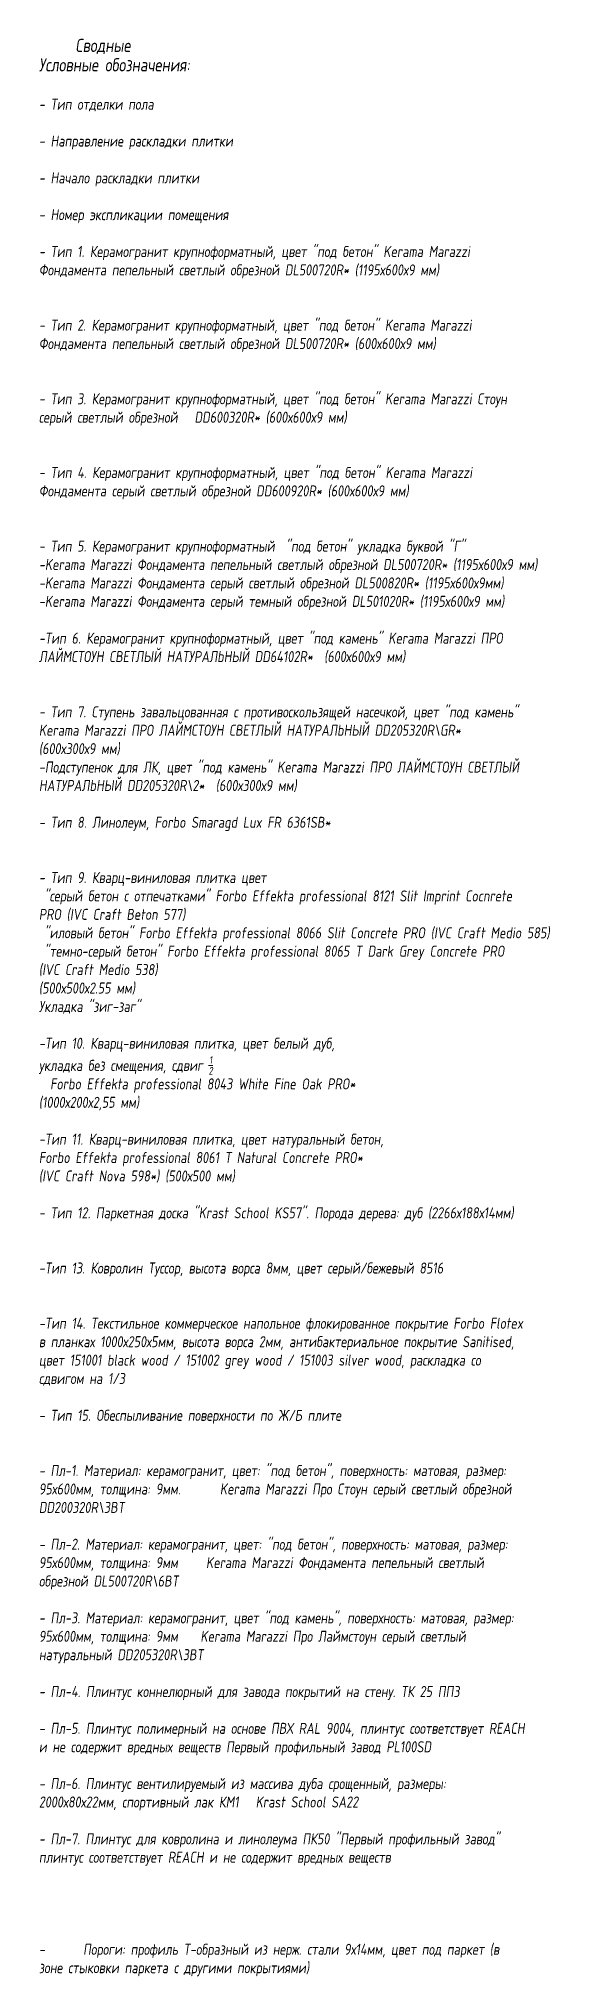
# Model space of a CAD drawing. Header units: millimetres. Extents: x -477321 to 558829, y -132142 to 283081.
# Drawn here: x -369112 to -357542, y -12621 to 31232 of the extents above; entities that cross this region are included whole.
import ezdxf

# ---------------------------------------------------------------- set-up
doc = ezdxf.new("R2010")
doc.units = ezdxf.units.MM
doc.layers.add('АР_Текст', color=250, linetype='Continuous', lineweight=5)
doc.styles.add('ISOCPEUR', font='isocpeur.ttf', dxfattribs={"width": 0.7})

msp = doc.modelspace()

# ---------------------------------------------------------------- texts
at = {"layer": 'АР_Текст', "char_height": 250, "width": 10973.504, "attachment_point": 1, "style": 'ISOCPEUR'}
for s, insert in [('\\A1;\\pxql;{\\H1.2x;\\Q8;\\W0.8;Сводные}', (-368281.1, 31230.8)), ('\\A1;{\\H1.2x;\\Q8;\\W0.8;Условные обозначения: \\H1.66667x;\\Q0;\\W1;\\P\\pxql;\\H0.5x;\\Q8;\\W0.8;\\P- Тип отделки пола\\P\\P- Направление раскладки плитки\\P\\P- Начало раскладки плитки\\P\\P- Номер экспликации помещения\\P\\P\\pq*;- Тип 1. \\C7;Керамогранит крупноформатный, цвет "под бетон"\\C256; Kerama Marazzi  Фондамента пепельный светлый обрезной DL500720R* (1195х600х9 мм)\\P\\pql;\\P\\P- Тип 2. \\C7;Керамогранит крупноформатный, цвет \\C256;"под бетон" Kerama Marazzi Фондамента пепельный светлый обрезной DL500720R* (600х600х9 мм)\\P\\P\\P- Тип 3. \\C7;Керамогранит крупноформатный, цвет \\C256;"под бетон" Kerama Marazzi Стоун серый светлый обрезной   DD600320R* (600х600х9 мм)\\P\\P\\P\\pq*;- Тип 4. \\C7;Керамогранит крупноформатный, цвет "под бетон" Kerama Marazzi Фондамента серый светлый обрезной DD600920R* (600х600х9 мм) \\P\\P\\P- Тип 5. Керамогранит крупноформатный  \\C256;"под бетон" укладка буквой "Г"\\P-Kerama Marazzi Фондамента пепельный светлый обрезной DL500720R* (1195х600х9 мм)\\P-Kerama Marazzi Фондамента серый светлый обрезной DL500820R* (1195х600х9мм)\\P-Kerama Marazzi Фондамента серый темный обрезной DL501020R* (1195х600х9 мм)\\P\\P\\pql;-Тип 6. \\C7;Керамогранит крупноформатный, цвет \\C256;"под камень" Kerama Marazzi ПРО ЛАЙМСТОУН СВЕТЛЫЙ НАТУРАЛЬНЫЙ DD64102R*  (600х600х9 мм)\\P\\P\\P- Тип 7. Ступень завальцованная с противоскользящей насечкой\\C7;, цвет \\C256;"под камень" Kerama Marazzi ПРО ЛАЙМСТОУН СВЕТЛЫЙ НАТУРАЛЬНЫЙ DD205320R\\\\GR*  (600х300х9 мм)\\P-Подступенок для ЛК, \\C7;цвет \\C256;"под камень" Kerama Marazzi ПРО ЛАЙМСТОУН СВЕТЛЫЙ НАТУРАЛЬНЫЙ DD205320R\\\\2*  (600х300х9 мм)\\P\\P\\pq*;- Тип 8. \\C7;Линолеум,\\C256; Forbo Smaragd Lux FR 6361SB*\\P\\P\\P- Тип 9. Кварц-виниловая плитка цвет\\P\\pql; "серый бетон с отпечатками" Forbo Effekta professional 8121 Slit Imprint Cocnrete PRO (IVC Craft Beton 577) \\P "иловый бетон" Forbo Effekta professional 8066 Slit Concrete PRO (IVC Craft Medio 585) \\P "темно-серый бетон" Forbo Effekta professional 8065 T Dark Grey Concrete PRO (IVC Craft Medio 538) \\P(500х500х2.55 мм)\\P\\pq*;Укладка "зиг-заг"\\P\\pql;\\C7; \\C256;\\P-Тип 10. Кварц-виниловая плитка, цвет белый дуб,\\Pукладка без смещения, сдвиг \\H0.7x;\\S1/2;\\H1.42857x;\\P  Forbo Effekta professional 8043 White Fine Oak PRO*\\P(1000х200х2,55 мм)\\P\\P-Тип 11. Кварц-виниловая плитка, цвет натуральный бетон,\\PForbo Effekta professional 8061 Т Natural Concrete PRO*\\P(IVC Craft Nova 598*) (500х500 мм)\\P\\P- Тип 12. Паркетная доска "Krast School KS57". Порода дерева: дуб (2266х188х14мм)\\P\\P\\P\\A0;-Тип 13. Ковролин Туссор, высота ворса 8мм, цвет серый/бежевый 8516\\P\\P\\P\\A1;-Тип 14. Текстильное коммерческое напольное флокированное покрытие Forbo Flotex в планках 1000х250х5мм, высота ворса 2мм, антибактериальное покрытие Sanitised, цвет 151001 black wood / 151002 grey wood / 151003 silver wood, раскладка со сдвигом на 1/3\\P\\A0;\\P\\pq*;\\A1;- Тип 15. \\C7;Обеспыливание поверхности по Ж/Б плите\\P\\pql;\\C256;\\P\\P- Пл-1. Материал: керамогранит, цвет: "под бетон", поверхность: матовая, размер: 95х600мм, толщина: 9мм.       Kerama Marazzi Про Стоун серый светлый обрезной DD200320R\\\\3BT\\P\\P- Пл-2. Материал: керамогранит, цвет: "под бетон", поверхность: матовая, размер: 95х600мм, толщина: 9мм     Kerama Marazzi Фондамента пепельный светлый обрезной DL500720R\\\\6BT\\P\\P- Пл-3. Материал: керамогранит, цвет "под камень", поверхность: матовая, размер: 95х600мм, толщина: 9мм    Kerama Marazzi Про Лаймстоун серый светлый натуральный DD205320R\\\\3BT\\P\\P- Пл-4. Плинтус коннелюрный для завода покрытий на стену. ТК 25 ППЗ\\P\\P- Пл-5. Плинтус полимерный на основе ПВХ RAL 9004, плинтус соответствует REACH и не содержит вредных веществ Первый профильный завод PL100SD\\P\\P- Пл-6. Плинтус вентилируемый из массива дуба срощенный, размеры: 2000х80х22мм, спортивный лак КМ1   Krast School SA22\\P\\P\\pq*;- Пл-7. Плинтус для ковролина и линолеума ПК50 "Первый профильный завод" плинтус соответствует REACH и не содержит вредных веществ\\P\\pql;\\P\\P\\P\\P-^IПороги: профиль Т-образный из нерж. стали 9х14мм, цвет под паркет (в зоне стыковки паркета с другими покрытиями)}', (-369109.1, 30792.2))]:
    msp.add_mtext(s, dxfattribs=dict(at, insert=insert))

doc.saveas('drawing.dxf')
